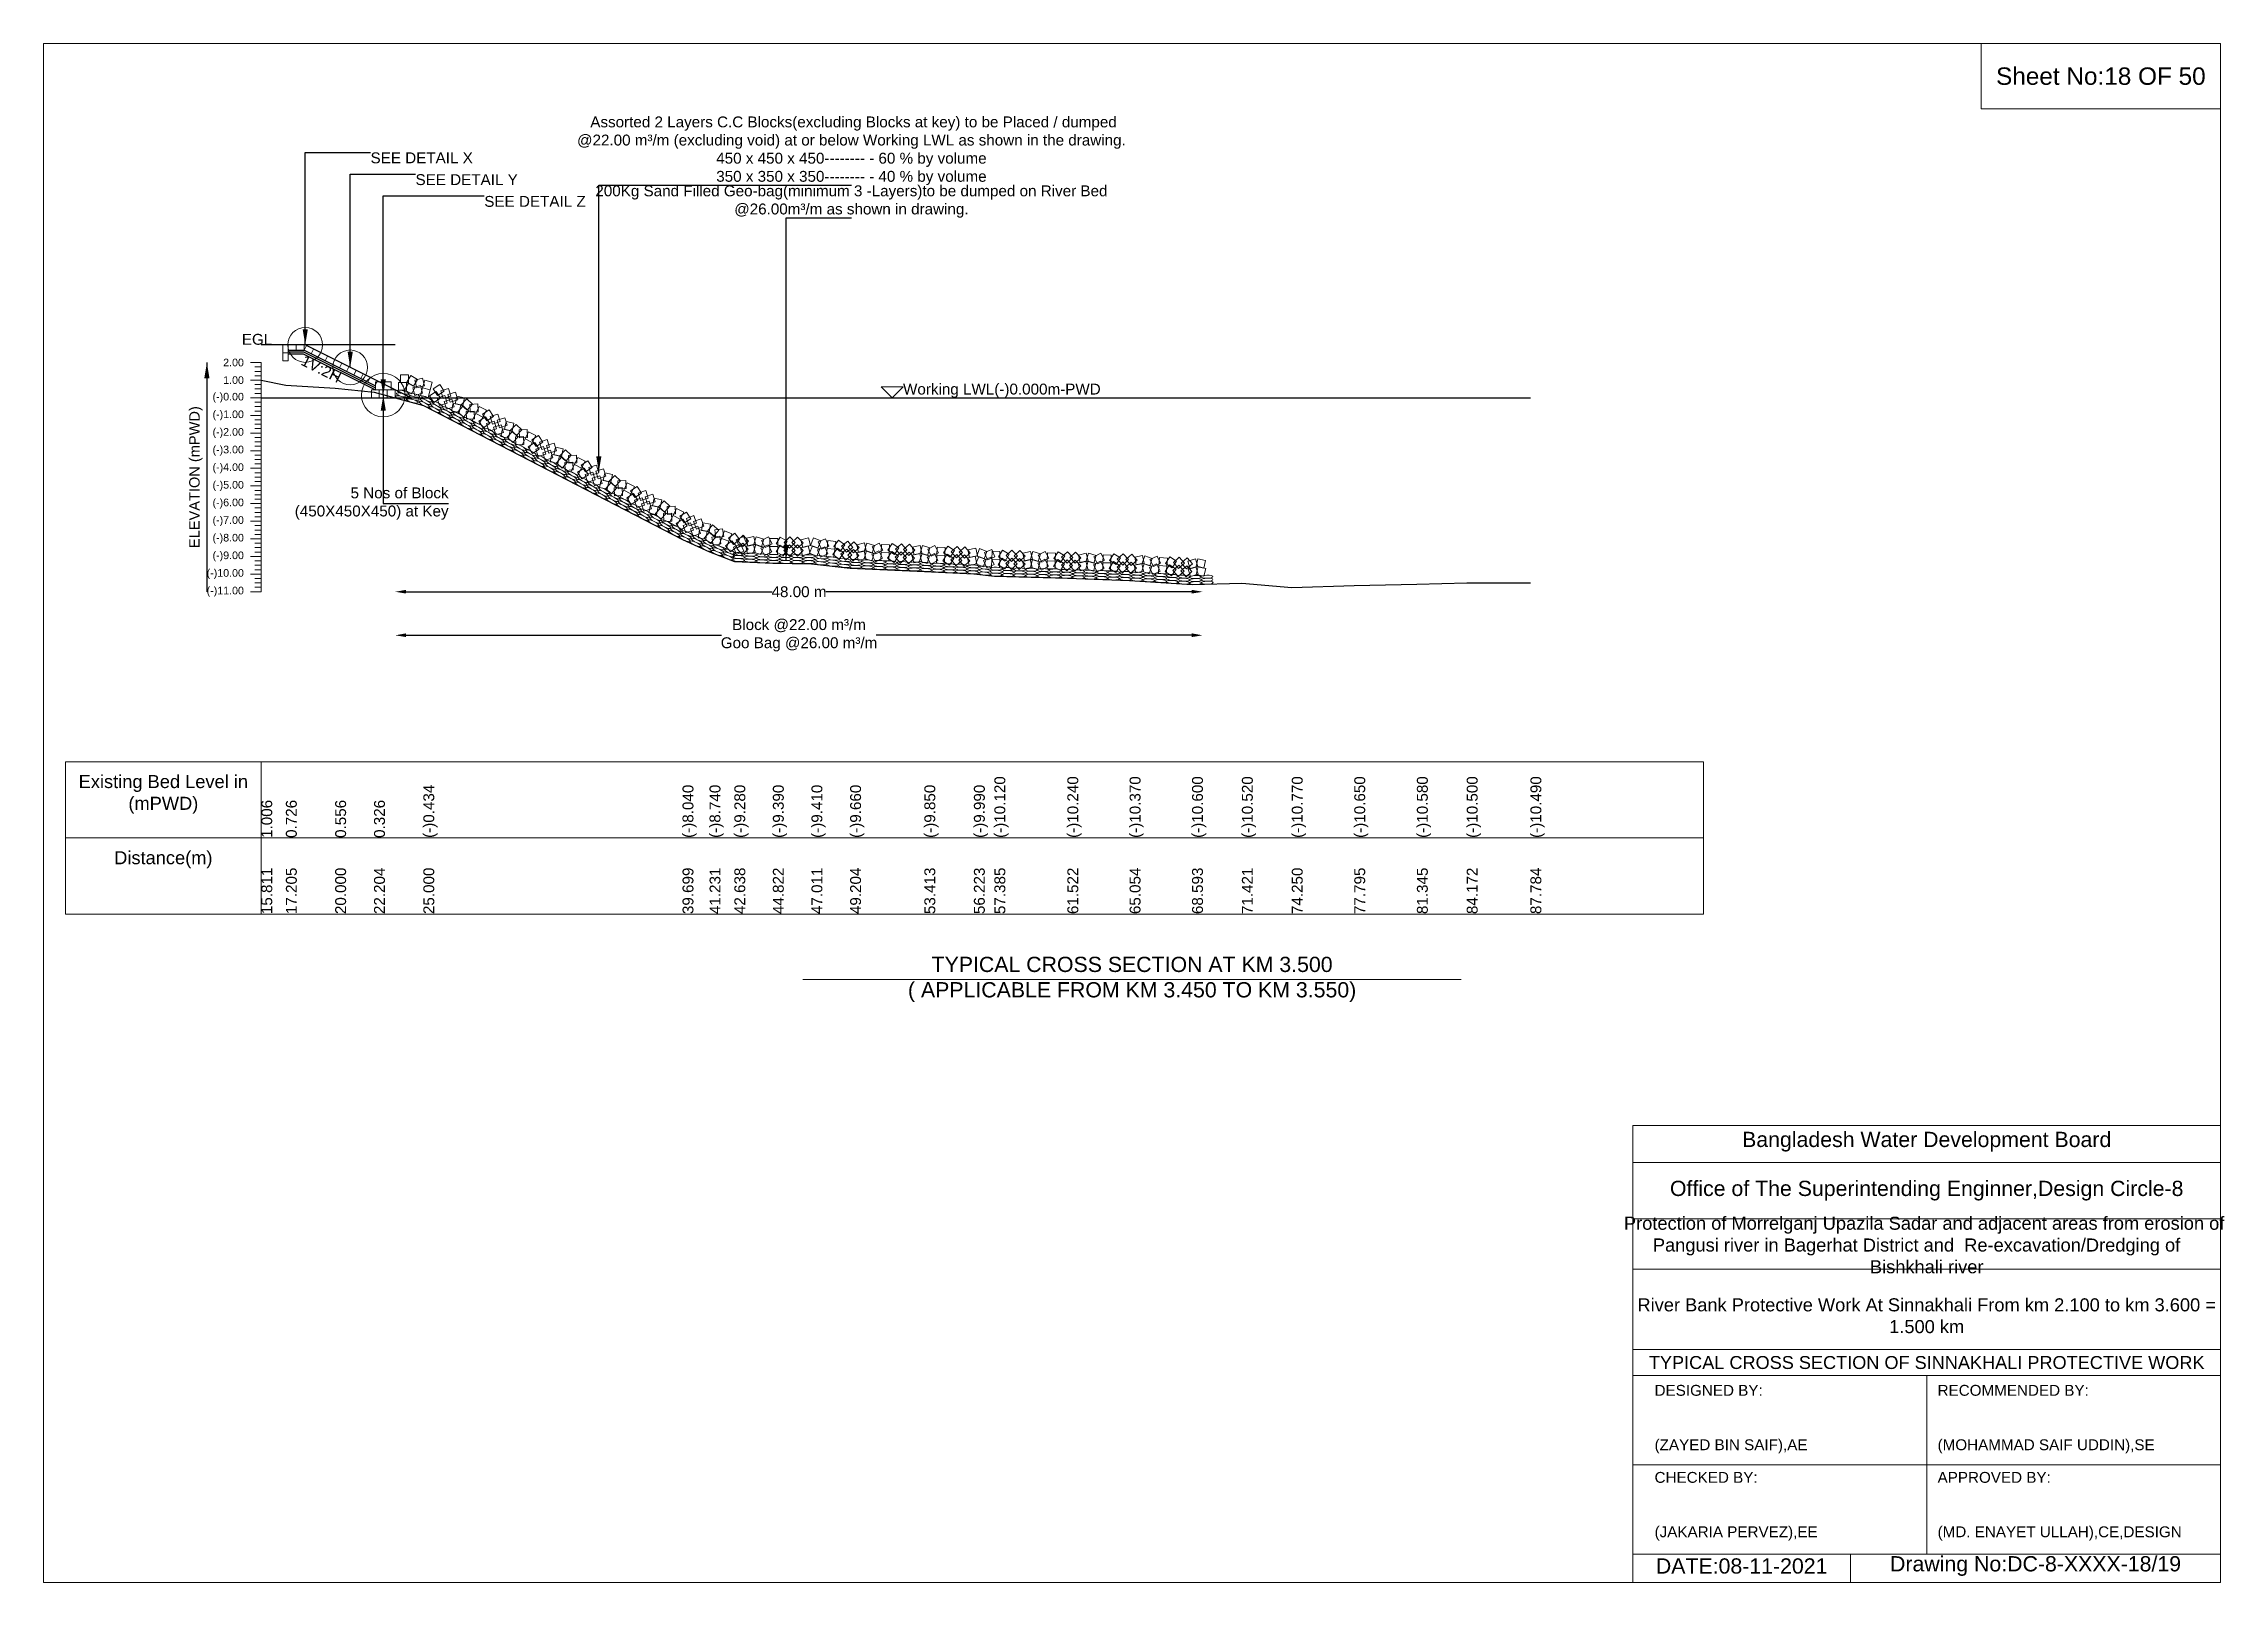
# Model space of a CAD drawing. Header units: inches. Extents: x 89000 to 380017, y -7071 to 0.
# Drawn here: x 355000 to 365017, y -7071 to 0 of the extents above; entities that cross this region are included whole.
import ezdxf

# ---------------------------------------------------------------- set-up
doc = ezdxf.new("R2010")
doc.units = ezdxf.units.IN
doc.header["$LTSCALE"] = 7
doc.header["$MEASUREMENT"] = 0
doc.header["$PDMODE"] = 3
for name, color, linetype, lineweight in [('Cross section Data Border', 7, 'Continuous', 9), ('Cross Section Labels', 7, 'Continuous', 9), ('Existing_Bed_Level for Xsection', 7, 'Continuous', 25), ('Long Section Labels', 7, 'Continuous', 9)]:
    doc.layers.add(name, color=color, linetype=linetype, lineweight=lineweight)
doc.styles.get("Standard").update_dxf_attribs({"font": 'arial.ttf'})
doc.dimstyles.new('Appron Lebeling Style', dxfattribs={"dimtxt": 50, "dimasz": 50, "dimexe": 0.18, "dimexo": 0.0625, "dimgap": 0.09, "dimtad": 0, "dimtih": 1, "dimtoh": 1, "dimdec": 4, "dimzin": 0, "dimdsep": 46, "dimtxsty": 'Standard', "dimcen": 0.09, "dimse1": 1, "dimse2": 1, "dimadec": 0, "dimazin": 0, "dimtfac": 1, "dimtdec": 4, "dimtofl": 0, "dimtmove": 0, "dimatfit": 3, "dimfxl": 1, "dimtolj": 1, "dimtzin": 0, "dimarcsym": 0})
doc.dimstyles.get("Standard").update_dxf_attribs({"dimtxt": 0.18, "dimasz": 0.18, "dimexe": 0.18, "dimexo": 0.0625, "dimgap": 0.09, "dimtad": 0, "dimtih": 1, "dimtoh": 1, "dimdec": 4, "dimzin": 0, "dimdsep": 46, "dimtxsty": 'Standard', "dimcen": 0.09, "dimadec": 0, "dimazin": 0, "dimtfac": 1, "dimtdec": 4, "dimtofl": 0, "dimtmove": 0, "dimatfit": 3, "dimfxl": 1, "dimtolj": 1, "dimtzin": 0, "dimarcsym": 0})

msp = doc.modelspace()

# ---------------------------------------------------------------- texts
at = {"layer": 'Cross section Data Border', "char_height": 60, "width": 800, "attachment_point": 5}
for s, insert in [('Existing Bed Level in (mPWD)', (355550, -3450)), ('Distance(m)', (355550, -3750))]:
    msp.add_mtext(s, dxfattribs=dict(at, insert=insert))
at = {"layer": 'Cross Section Labels'}
for s, insert, char_height, attachment_point in [('Sheet No:18 OF 50', (364450, -150), 80, 5), (' Assorted 2 Layers C.C Blocks(excluding Blocks at key) to be Placed / dumped^J@22.00 m³/m (excluding void) at or below Working LWL as shown in the drawing.^J450 x 450 x 450-------- - 60 % by volume^J350 x 350 x 350-------- - 40 % by volume', (358710.69133, -650), 50, 8), ('SEE DETAIL X', (356501.82948, -500), 50, 1), ('SEE DETAIL Y', (356708.37948, -600), 50, 1), ('SEE DETAIL Z', (357024.27948, -700), 50, 1), ('200Kg Sand Filled Geo-bag(minimum 3 -Layers)to be dumped on River Bed^J@26.00m³/m as shown in drawing.', (358710.69133, -800), 50, 8), ('EGL', (356050.29303, -1384.63), 50, 9), ('Working LWL(-)0.000m-PWD', (358947.72948, -1627.63), 50, 7), ('5 Nos of Block ^J(450X450X450) at Key', (356860.25448, -2113.63), 50, 6), ('TYPICAL CROSS SECTION AT KM 3.500^J( APPLICABLE FROM KM 3.450 TO KM 3.550)', (360000, -4300), 70, 5), ('Bangladesh Water Development Board', (363650, -5046), 70, 5), ('Office of The Superintending Enginner,Design Circle-8', (363650, -5271), 70, 5)]:
    msp.add_mtext(s, dxfattribs=dict(at, insert=insert, char_height=char_height, attachment_point=attachment_point))
at = {"layer": 'Cross Section Labels', "insert": (356286.99233, -1472.4918), "char_height": 50, "attachment_point": 2, "rotation": 333.434948823}
msp.add_mtext('1V:2H', dxfattribs=at)
at = {"layer": 'Cross Section Labels'}
for s, insert, char_height, width, attachment_point in [('Protection of Morrelganj Upazila Sadar and adjacent areas from erosion of  Pangusi river in Bagerhat District and  Re-excavation/Dredging of     Bishkhali river', (363650, -5521), 60, 2800, 5), ('River Bank Protective Work At Sinnakhali From km 2.100 to km 3.600 = 1.500 km', (363650, -5846), 60, 2700, 5), ('TYPICAL CROSS SECTION OF SINNAKHALI PROTECTIVE WORK', (363650, -6061), 59.5765532, 2800, 5), ('DESIGNED BY:^J^J^J(ZAYED BIN SAIF),AE', (362400, -6321), 50, 1400, 4), ('RECOMMENDED BY:^J^J^J(MOHAMMAD SAIF UDDIN),SE', (363700, -6321), 50, 1400, 4), ('CHECKED BY:^J^J^J(JAKARIA PERVEZ),EE', (362400, -6721), 50, 1400, 4), ('APPROVED BY:^J^J^J(MD. ENAYET ULLAH),CE,DESIGN', (363700, -6721), 50, 1400, 4), ('DATE:08-11-2021', (362800, -6996), 70, 1400, 5), ('Drawing No:DC-8-XXXX-18/19', (364150, -6996), 70, 2200, 5)]:
    msp.add_mtext(s, dxfattribs=dict(at, insert=insert, char_height=char_height, width=width, attachment_point=attachment_point))
at = {"layer": 'Long Section Labels', "char_height": 35, "attachment_point": 6}
for s, insert in [('2.00', (355920, -1465.63)), ('1.00', (355920, -1546.63)), ('(-)0.00', (355920, -1627.63)), ('(-)1.00', (355920, -1708.63)), ('(-)2.00', (355920, -1789.63)), ('(-)3.00', (355920, -1870.63)), ('(-)4.00', (355920, -1951.63)), ('(-)5.00', (355920, -2032.63)), ('(-)6.00', (355920, -2113.63)), ('(-)7.00', (355920, -2194.63)), ('(-)8.00', (355920, -2275.63)), ('(-)9.00', (355920, -2356.63)), ('(-)10.00', (355920, -2437.63)), ('(-)11.00', (355920, -2518.63))]:
    msp.add_mtext(s, dxfattribs=dict(at, insert=insert))
at = {"layer": 'Long Section Labels', "rotation": 90}
for s, insert, char_height, attachment_point in [('ELEVATION (mPWD)', (355700, -1992.13), 48, 5), ('(-)10.120', (359367.43557, -3650), 50, 1), ('(-)10.240', (359702.58819, -3650), 50, 1), ('(-)10.370', (359988.63728, -3650), 50, 1), ('(-)10.600', (360275.31075, -3650), 50, 1), ('(-)10.520', (360504.40166, -3650), 50, 1), ('(-)10.770', (360733.49346, -3650), 50, 1), ('(-)10.650', (361020.64026, -3650), 50, 1), ('(-)10.580', (361308.21805, -3650), 50, 1), ('(-)10.500', (361537.24535, -3650), 50, 1), ('(-)10.490', (361829.7674, -3650), 50, 1), ('1.006', (356000, -3650), 50, 1), ('0.726', (356112.85424, -3650), 50, 1), ('0.556', (356339.27755, -3650), 50, 1), ('0.326', (356517.76942, -3650), 50, 1), ('(-)0.434', (356744.27755, -3650), 50, 1), ('(-)8.040', (357934.88573, -3650), 50, 1), ('(-)8.740', (358058.9931, -3650), 50, 1), ('(-)9.280', (358172.95646, -3650), 50, 1), ('(-)9.390', (358349.84899, -3650), 50, 1), ('(-)9.410', (358527.13915, -3650), 50, 1), ('(-)9.660', (358704.77388, -3650), 50, 1), ('(-)9.850', (359045.76954, -3650), 50, 1), ('(-)9.990', (359273.32201, -3650), 50, 1), ('15.811', (356000, -4000), 50, 1), ('17.205', (356112.85424, -4000), 50, 1), ('20.000', (356339.27755, -4000), 50, 1), ('22.204', (356517.76942, -4000), 50, 1), ('25.000', (356744.27755, -4000), 50, 1), ('39.699', (357934.88573, -4000), 50, 1), ('41.231', (358058.9931, -4000), 50, 1), ('42.638', (358172.95646, -4000), 50, 1), ('44.822', (358349.84899, -4000), 50, 1), ('47.011', (358527.13915, -4000), 50, 1), ('49.204', (358704.77388, -4000), 50, 1), ('53.413', (359045.76954, -4000), 50, 1), ('56.223', (359273.32201, -4000), 50, 1), ('57.385', (359367.43557, -4000), 50, 1), ('61.522', (359702.58819, -4000), 50, 1), ('65.054', (359988.63728, -4000), 50, 1), ('68.593', (360275.31075, -4000), 50, 1), ('71.421', (360504.40166, -4000), 50, 1), ('74.250', (360733.49346, -4000), 50, 1), ('77.795', (361020.64026, -4000), 50, 1), ('81.345', (361308.21805, -4000), 50, 1), ('84.172', (361537.24535, -4000), 50, 1), ('87.784', (361829.7674, -4000), 50, 1)]:
    msp.add_mtext(s, dxfattribs=dict(at, insert=insert, char_height=char_height, attachment_point=attachment_point))

# ---------------------------------------------------------------- blocks, each defined once
blk = doc.blocks.new('*D61')
at = {"layer": 'Cross Section Labels', "color": 0, "lineweight": -2, "transparency": 16777216}
for p, q in [((356665, -2519), (358346, -2519)), ((360274, -2519), (358593, -2519))]:
    blk.add_line(p, q, dxfattribs=at)
at = {"layer": 'Cross Section Labels', "color": 0, "transparency": 16777216}
for points in [[(356665, -2510), (356665, -2527), (356615, -2519)], [(360274, -2510), (360274, -2527), (360324, -2519)]]:
    blk.add_solid(points, dxfattribs=at)
at = {"layer": 'Defpoints', "color": 0, "transparency": 16777216}
for p in [(356615, -1628), (360324, -2485), (360324, -2519)]:
    blk.add_point(p, dxfattribs=at)
at = {"layer": 'Cross Section Labels', "color": 0, "transparency": 16777216, "insert": (358470, -2519), "char_height": 50, "attachment_point": 5}
blk.add_mtext('\\A1;48.00 m', dxfattribs=at)
blk = doc.blocks.new('*D62')
at = {"layer": 'Cross Section Labels', "color": 0, "lineweight": -2, "transparency": 16777216}
for p, q in [((356665, -2719), (358114, -2719)), ((360274, -2719), (358825, -2719))]:
    blk.add_line(p, q, dxfattribs=at)
at = {"layer": 'Cross Section Labels', "color": 0, "transparency": 16777216}
for points in [[(356665, -2710), (356665, -2727), (356615, -2719)], [(360274, -2710), (360274, -2727), (360324, -2719)]]:
    blk.add_solid(points, dxfattribs=at)
at = {"layer": 'Defpoints', "color": 0, "transparency": 16777216}
for p in [(356615, -1628), (360324, -2485), (360324, -2719)]:
    blk.add_point(p, dxfattribs=at)
at = {"layer": 'Cross Section Labels', "color": 0, "transparency": 16777216, "insert": (358470, -2719), "char_height": 50, "attachment_point": 5}
blk.add_mtext('\\A1;Block @22.00 m³/m ^JGoo Bag @26.00 m³/m ', dxfattribs=at)

# ---------------------------------------------------------------- dimensions: what is measured, and where the dimension line sits
at = {"layer": 'Cross Section Labels'}
for base, text, picture, middle in [((360324.28028, -2518.63), '48.00 m', '*D61', (358469.60488, -2518.63)), ((360324.28028, -2718.63), 'Block @22.00 m³/m ^JGoo Bag @26.00 m³/m ', '*D62', (358469.60488, -2718.63))]:
    dim = msp.add_linear_dim(base=base, p1=(356614.92948, -1627.63), p2=(360324.28028, -2484.84486), text=text, dimstyle='Appron Lebeling Style', dxfattribs=at)
    dim.commit()
    dim.dimension.update_dxf_attribs({"geometry": picture, "text_midpoint": middle})

# ---------------------------------------------------------------- linework, layer by layer
at = {"layer": 'Cross section Data Border'}
msp.add_lwpolyline([(355100, -3300), (362624.34056, -3300), (362624.34056, -4000), (355100, -4000)], close=True, dxfattribs=at)
for points in [[(356000, -3300), (356000, -4000)], [(355100, -3650), (362624.34056, -3650)]]:
    msp.add_lwpolyline(points, dxfattribs=at)
at = {"layer": 'Cross Section Labels'}
for points in [[(355000, 0), (365000, 0), (365000, -7071), (355000, -7071)], [(363900, 0), (365000, 0), (365000, -300), (363900, -300)], [(358897.72948, -1627.63), (358947.72948, -1577.63), (358847.72948, -1577.63)]]:
    msp.add_lwpolyline(points, close=True, dxfattribs=at)
for points in [[(358488, -4300), (360000, -4300), (361512, -4300)], [(362300, -7071), (362300, -4971), (365000, -4971)], [(362300, -5141), (365000, -5141)], [(362300, -5401), (365000, -5401)], [(362300, -5631), (365000, -5631)], [(362300, -6001), (365000, -6001)], [(362300, -6121), (365000, -6121)], [(363650, -6121), (363650, -6941)], [(362300, -6531), (365000, -6531)], [(362300, -6941), (365000, -6941)], [(363300, -6941), (363300, -7071)]]:
    msp.add_lwpolyline(points, dxfattribs=at)
for centre, radius in [((356201.82948, -1384.63), 80), ((356408.37948, -1487.905), 80), ((356560.25448, -1615.48), 100)]:
    msp.add_circle(centre, radius, dxfattribs=at)
at = {"layer": 'Existing_Bed_Level for Xsection'}
for points in [[(356614.92948, -1384.63), (356000, -1384.63)], [(356687.82948, -1627.63), (356206.96032, -1387.19542), (356201.82948, -1384.63), (356196.09303, -1384.63), (356123.19303, -1384.63)], [(356123.19303, -1408.93), (356196.09303, -1408.93), (356523.80448, -1572.78573)], [(356123.19303, -1417.03), (356194.18088, -1417.03), (356523.80448, -1581.8418)], [(356123.19303, -1425.13), (356192.26873, -1425.13), (356523.80448, -1590.89788)], [(356000, -1546.144), (356112.85424, -1568.824), (356339.27755, -1582.594), (356517.76942, -1601.224), (356744.27755, -1662.784), (357934.88573, -2278.87), (358058.9931, -2335.57), (358172.95646, -2379.31), (358349.84899, -2388.22), (358527.13915, -2389.84), (358704.77388, -2410.09), (359045.76954, -2425.48), (359273.32201, -2436.82), (359367.43557, -2447.35), (359702.58819, -2457.07), (359988.63728, -2467.6), (360275.31075, -2486.23), (360504.40166, -2479.75), (360733.49346, -2500), (361020.64026, -2490.28), (361308.21805, -2484.61), (361537.24535, -2478.13), (361829.7674, -2477.32)], [(356000, -1627.63), (361829.7674, -1627.63)]]:
    msp.add_lwpolyline(points, dxfattribs=at)
at = {"layer": 'Long Section Labels'}
for points in [[(356123.19303, -1384.63), (356098.89303, -1384.63), (356098.89303, -1421.08), (356123.19303, -1421.08)], [(356159.64303, -1384.63), (356123.19303, -1384.63), (356123.19303, -1408.93), (356159.64303, -1408.93)], [(356196.09303, -1384.63), (356159.64303, -1384.63), (356159.64303, -1408.93), (356196.09303, -1408.93)], [(356239.56219, -1403.49635), (356206.96032, -1387.19542), (356196.09303, -1408.93), (356228.6949, -1425.23094)], [(356123.19303, -1421.08), (356098.89303, -1421.08), (356098.89303, -1457.53), (356123.19303, -1457.53)], [(356272.16406, -1419.79729), (356239.56219, -1403.49635), (356228.6949, -1425.23094), (356261.29677, -1441.53187)], [(356304.76593, -1436.09823), (356272.16406, -1419.79729), (356261.29677, -1441.53187), (356293.89864, -1457.83281)], [(356337.36781, -1452.39916), (356304.76593, -1436.09823), (356293.89864, -1457.83281), (356326.50052, -1474.13374)], [(356369.96968, -1468.7001), (356337.36781, -1452.39916), (356326.50052, -1474.13374), (356359.10239, -1490.43468)], [(356402.57155, -1485.00103), (356369.96968, -1468.7001), (356359.10239, -1490.43468), (356391.70426, -1506.73561)], [(356435.17342, -1501.30197), (356402.57155, -1485.00103), (356391.70426, -1506.73561), (356424.30613, -1523.03655)], [(356467.77529, -1517.6029), (356435.17342, -1501.30197), (356424.30613, -1523.03655), (356456.908, -1539.33748)], [(356500.37716, -1533.90384), (356467.77529, -1517.6029), (356456.908, -1539.33748), (356489.50987, -1555.63842)], [(356532.97903, -1550.20477), (356500.37716, -1533.90384), (356489.50987, -1555.63842), (356522.11174, -1571.93936)], [(356542.02948, -1591.18), (356505.57948, -1591.18), (356505.57948, -1627.63), (356542.02948, -1627.63)], [(356560.25448, -1554.73), (356523.80448, -1554.73), (356523.80448, -1591.18), (356560.25448, -1591.18)], [(356578.47948, -1591.18), (356542.02948, -1591.18), (356542.02948, -1627.63), (356578.47948, -1627.63)], [(356596.70448, -1554.73), (356560.25448, -1554.73), (356560.25448, -1591.18), (356596.70448, -1591.18)], [(356614.92948, -1591.18), (356578.47948, -1591.18), (356578.47948, -1627.63), (356614.92948, -1627.63)], [(356666.41677, -1556.79524), (356629.96697, -1556.67246), (356629.84419, -1593.12225), (356666.29398, -1593.24504)], [(356675.97632, -1521.62114), (356639.52653, -1521.49836), (356639.40375, -1557.94815), (356675.85354, -1558.07094)], [(356708.22536, -1577.94139), (356676.72767, -1559.59752), (356658.38379, -1591.09522), (356689.88149, -1609.43909)], [(356717.78492, -1542.76729), (356686.28722, -1524.42342), (356667.94335, -1555.92112), (356699.44105, -1574.26499)], [(356731.45862, -1571.8108), (356696.21161, -1581.09792), (356705.49874, -1616.34493), (356740.74575, -1607.05781)], [(356741.01818, -1536.63669), (356705.77117, -1545.92382), (356715.0583, -1581.17083), (356750.30531, -1571.88371)], [(356776.01961, -1590.83015), (356740.84551, -1581.27059), (356731.28595, -1616.44469), (356766.46005, -1626.00425)], [(356785.57917, -1555.65605), (356750.40507, -1546.09649), (356740.84551, -1581.27059), (356776.01961, -1590.83015)], [(356823.44906, -1629.19058), (356803.77081, -1598.50885), (356773.08907, -1618.18711), (356792.76733, -1648.86884)], [(356840.20048, -1596.81787), (356820.52222, -1566.13614), (356789.84049, -1585.81439), (356809.51875, -1616.49613)], [(356859.24735, -1585.1813), (356824.50695, -1596.2134), (356835.53904, -1630.9538), (356870.27945, -1619.9217)], [(356902.66159, -1636.65489), (356891.60184, -1601.92329), (356856.87023, -1612.98304), (356867.92999, -1647.71465)], [(356842.49594, -1617.55402), (356807.75553, -1628.58611), (356818.78763, -1663.32651), (356853.52803, -1652.29442)], [(356885.91017, -1669.02761), (356874.85042, -1634.296), (356840.11881, -1645.35575), (356851.17857, -1680.08736)], [(356917.08801, -1660.03711), (356881.48122, -1652.2423), (356873.68641, -1687.84909), (356909.2932, -1695.6439)], [(356933.83942, -1627.66439), (356898.23263, -1619.86959), (356890.43782, -1655.47637), (356926.04461, -1663.27118)], [(356953.50683, -1689.5123), (356926.57771, -1664.9476), (356902.013, -1691.87673), (356928.94213, -1716.44143)], [(356970.25825, -1657.13959), (356943.32913, -1632.57489), (356918.76442, -1659.50401), (356945.69355, -1684.06872)], [(356977.51008, -1688.41108), (356941.09778, -1690.06848), (356942.75518, -1726.48078), (356979.16748, -1724.82338)], [(356994.2615, -1656.03837), (356957.8492, -1657.69577), (356959.5066, -1694.10807), (356995.9189, -1692.45067)], [(357017.06741, -1716.3867), (356984.6947, -1699.63528), (356967.94328, -1732.008), (357000.31599, -1748.75941)], [(357033.81883, -1684.01399), (357001.44611, -1667.26257), (356984.6947, -1699.63528), (357017.06741, -1716.3867)], [(357066.80947, -1714.07779), (357047.13121, -1683.39606), (357016.44948, -1703.07432), (357036.12774, -1733.75605)], [(357085.85634, -1702.44123), (357051.11594, -1713.47332), (357062.14803, -1748.21372), (357096.88843, -1737.18163)], [(357050.05805, -1746.4505), (357030.37979, -1715.76877), (356999.69806, -1735.44703), (357019.37632, -1766.12876)], [(357069.10492, -1734.81394), (357034.36452, -1745.84603), (357045.39661, -1780.58643), (357080.13701, -1769.55434)], [(357112.51916, -1786.28753), (357101.45941, -1751.55592), (357066.7278, -1762.61568), (357077.78755, -1797.34728)], [(357129.27058, -1753.91482), (357118.21082, -1719.18321), (357083.47922, -1730.24296), (357094.53897, -1764.97457)], [(357143.69699, -1777.29703), (357108.0902, -1769.50222), (357100.29539, -1805.10901), (357135.90218, -1812.90382)], [(357160.44841, -1744.92432), (357124.84162, -1737.12951), (357117.04681, -1772.7363), (357152.6536, -1780.53111)], [(357180.11582, -1806.77223), (357153.18669, -1782.20752), (357128.62199, -1809.13665), (357155.55112, -1833.70135)], [(357196.86724, -1774.39951), (357169.93811, -1749.83481), (357145.37341, -1776.76394), (357172.30253, -1801.32864)], [(357220.87048, -1773.29829), (357184.45819, -1774.95569), (357186.11559, -1811.36799), (357222.52789, -1809.71059)], [(357260.42781, -1801.27391), (357228.0551, -1784.5225), (357211.30368, -1816.89521), (357243.6764, -1833.64663)], [(357293.41845, -1831.33772), (357273.7402, -1800.65598), (357243.05847, -1820.33424), (357262.73672, -1851.01597)], [(357204.11907, -1805.67101), (357167.70677, -1807.32841), (357169.36417, -1843.74071), (357205.77647, -1842.0833)], [(357243.6764, -1833.64663), (357211.30368, -1816.89521), (357194.55227, -1849.26792), (357226.92498, -1866.01934)], [(357276.66704, -1863.71043), (357256.98878, -1833.0287), (357226.30705, -1852.70695), (357245.98531, -1883.38869)], [(357295.71391, -1852.07386), (357260.97351, -1863.10595), (357272.0056, -1897.84635), (357306.746, -1886.81426)], [(357312.46533, -1819.70115), (357277.72493, -1830.73324), (357288.75702, -1865.47364), (357323.49742, -1854.44155)], [(357339.12815, -1903.54745), (357328.06839, -1868.81585), (357293.33679, -1879.8756), (357304.39654, -1914.6072)], [(357355.87956, -1871.17474), (357344.81981, -1836.44313), (357310.08821, -1847.50289), (357321.14796, -1882.23449)], [(357370.30598, -1894.55695), (357334.69919, -1886.76214), (357326.90438, -1922.36893), (357362.51117, -1930.16374)], [(357387.0574, -1862.18424), (357351.45061, -1854.38943), (357343.6558, -1889.99622), (357379.26259, -1897.79103)], [(357406.72481, -1924.03215), (357379.79568, -1899.46745), (357355.23098, -1926.39657), (357382.1601, -1950.96128)], [(357423.47622, -1891.65944), (357396.5471, -1867.09473), (357371.98239, -1894.02386), (357398.91152, -1918.58856)], [(357447.47947, -1890.55822), (357411.06717, -1892.21562), (357412.72457, -1928.62792), (357449.13687, -1926.97052)], [(357487.0368, -1918.53384), (357454.66409, -1901.78242), (357437.91267, -1934.15513), (357470.28538, -1950.90655)], [(357430.72805, -1922.93093), (357394.31575, -1924.58833), (357395.97316, -1961.00063), (357432.38545, -1959.34323)], [(357470.28538, -1950.90655), (357437.91267, -1934.15513), (357421.16125, -1966.52784), (357453.53396, -1983.27926)], [(357503.27602, -1980.97035), (357483.59777, -1950.28862), (357452.91603, -1969.96688), (357472.59429, -2000.64861)], [(357520.02744, -1948.59764), (357500.34918, -1917.91591), (357469.66745, -1937.59416), (357489.34571, -1968.2759)], [(357522.3229, -1969.33378), (357487.5825, -1980.36588), (357498.61459, -2015.10628), (357533.35499, -2004.07419)], [(357539.07431, -1936.96107), (357504.33391, -1947.99316), (357515.36601, -1982.73357), (357550.10641, -1971.70147)], [(357565.73713, -2020.80737), (357554.67738, -1986.07577), (357519.94578, -1997.13552), (357531.00553, -2031.86713)], [(357582.48855, -1988.43466), (357571.4288, -1953.70306), (357536.69719, -1964.76281), (357547.75695, -1999.49442)], [(357613.66638, -1979.44416), (357578.05959, -1971.64935), (357570.26478, -2007.25614), (357605.87157, -2015.05095)], [(357650.08521, -2008.91936), (357623.15609, -1984.35466), (357598.59138, -2011.28378), (357625.52051, -2035.84849)], [(357596.91497, -2011.81688), (357561.30818, -2004.02207), (357553.51337, -2039.62886), (357589.12016, -2047.42367)], [(357633.33379, -2041.29207), (357606.40467, -2016.72737), (357581.83996, -2043.65649), (357608.76909, -2068.2212)], [(357657.33704, -2040.19085), (357620.92474, -2041.84825), (357622.58214, -2078.26055), (357658.99444, -2076.60315)], [(357674.08846, -2007.81814), (357637.67616, -2009.47554), (357639.33356, -2045.88784), (357675.74586, -2044.23044)], [(357696.89437, -2068.16647), (357664.52166, -2051.41505), (357647.77024, -2083.78777), (357680.14295, -2100.53918)], [(357713.64579, -2035.79376), (357681.27307, -2019.04234), (357664.52166, -2051.41505), (357696.89437, -2068.16647)], [(357729.88501, -2098.23027), (357710.20675, -2067.54854), (357679.52502, -2087.2268), (357699.20328, -2117.90853)], [(357746.63643, -2065.85756), (357726.95817, -2035.17583), (357696.27644, -2054.85409), (357715.9547, -2085.53582)], [(357748.93188, -2086.59371), (357714.19148, -2097.6258), (357725.22357, -2132.3662), (357759.96398, -2121.33411)], [(357765.6833, -2054.221), (357730.9429, -2065.25309), (357741.97499, -2099.99349), (357776.71539, -2088.9614)], [(357792.34612, -2138.0673), (357781.28637, -2103.33569), (357746.55476, -2114.39545), (357757.61452, -2149.12705)], [(357809.09754, -2105.69459), (357798.03778, -2070.96298), (357763.30618, -2082.02273), (357774.36593, -2116.75434)], [(357840.27537, -2096.70409), (357804.66858, -2088.90928), (357796.87377, -2124.51607), (357832.48056, -2132.31088)], [(357876.6942, -2126.17928), (357849.76507, -2101.61458), (357825.20037, -2128.54371), (357852.12949, -2153.10841)], [(357823.52395, -2129.0768), (357787.91716, -2121.28199), (357780.12235, -2156.88878), (357815.72914, -2164.68359)], [(357859.94278, -2158.552), (357833.01366, -2133.98729), (357808.44895, -2160.91642), (357835.37808, -2185.48112)], [(357883.94603, -2157.45078), (357847.53373, -2159.10818), (357849.19113, -2195.52047), (357885.60343, -2193.86307)], [(357900.69745, -2125.07806), (357864.28515, -2126.73546), (357865.94255, -2163.14776), (357902.35485, -2161.49036)], [(357923.50336, -2185.4264), (357891.13064, -2168.67498), (357874.37923, -2201.04769), (357906.75194, -2217.79911)], [(357940.25477, -2153.05368), (357907.88206, -2136.30227), (357891.13064, -2168.67498), (357923.50336, -2185.4264)], [(357956.494, -2215.4902), (357936.81574, -2184.80847), (357906.13401, -2204.48672), (357925.81227, -2235.16845)], [(357973.24542, -2183.11748), (357953.56716, -2152.43575), (357922.88543, -2172.11401), (357942.56368, -2202.79574)], [(357971.82023, -2201.95356), (357937.66147, -2214.6729), (357950.38081, -2248.83166), (357984.53957, -2236.11232)], [(357986.96698, -2168.7997), (357952.80822, -2181.51905), (357965.52757, -2215.6778), (357999.68633, -2202.95846)], [(358032.84871, -2218.08654), (358020.10217, -2183.93792), (357985.95355, -2196.68447), (357998.70009, -2230.83309)], [(358063.54911, -2207.58072), (358027.60346, -2201.53814), (358021.56088, -2237.48379), (358057.50653, -2243.52637)], [(358017.70196, -2251.2404), (358004.95542, -2217.09178), (357970.8068, -2229.83833), (357983.55334, -2263.98694)], [(358048.40235, -2240.73458), (358012.4567, -2234.692), (358006.41412, -2270.63765), (358042.35977, -2276.68023)], [(358086.22028, -2268.39181), (358058.12104, -2245.17469), (358034.90391, -2273.27393), (358063.00315, -2296.49106)], [(358101.36704, -2235.23796), (358073.26779, -2212.02083), (358050.05066, -2240.12007), (358078.14991, -2263.3372)], [(358105.73373, -2263.07776), (358069.72936, -2268.76001), (358075.41161, -2304.76437), (358111.41598, -2299.08212)], [(358118.79457, -2229.04811), (358082.7902, -2234.73036), (358088.47245, -2270.73473), (358124.47682, -2265.05248)], [(358148.14757, -2286.4975), (358114.11792, -2273.43666), (358101.05708, -2307.46631), (358135.08673, -2320.52715)], [(358161.2084, -2252.46785), (358127.17875, -2239.40701), (358114.11792, -2273.43666), (358148.14757, -2286.4975)], [(358184.26656, -2312.72025), (358161.30948, -2284.40815), (358132.99738, -2307.36523), (358155.95446, -2335.67733)], [(358197.3274, -2278.6906), (358174.37032, -2250.3785), (358146.05822, -2273.33558), (358169.0153, -2301.64768)], [(358201.90661, -2299.04466), (358168.6027, -2313.85859), (358183.41663, -2347.1625), (358216.72054, -2332.34857)], [(358214.96745, -2265.01501), (358181.66354, -2279.82894), (358196.47747, -2313.13285), (358229.78137, -2298.31892)], [(358236.35609, -2322.88266), (358211.90051, -2295.8544), (358184.87225, -2320.30999), (358209.32784, -2347.33825)], [(358238.18974, -2286.47881), (358213.73415, -2259.45056), (358186.7059, -2283.90614), (358211.16148, -2310.9344)], [(358261.00726, -2301.78274), (358225.37079, -2309.44074), (358233.02878, -2345.0772), (358268.66525, -2337.41921)], [(358262.8409, -2265.3789), (358227.20444, -2273.03689), (358234.86243, -2308.67335), (358270.4989, -2301.01536)], [(358306.36523, -2313.52039), (358271.67864, -2302.32026), (358260.47851, -2337.00685), (358295.1651, -2348.20698)], [(358308.19888, -2277.11654), (358273.51229, -2265.91641), (358262.31215, -2300.603), (358296.99874, -2311.80313)], [(358327.75518, -2302.5733), (358295.30175, -2319.16781), (358311.89626, -2351.62123), (358344.34969, -2335.02672)], [(358329.58882, -2266.16945), (358297.1354, -2282.76396), (358313.72991, -2315.21738), (358346.18333, -2298.62287)], [(358372.50656, -2274.21227), (358336.05808, -2273.87922), (358335.72503, -2310.3277), (358372.17351, -2310.66075)], [(358415.51614, -2286.14503), (358384.10628, -2267.65117), (358365.61241, -2299.06103), (358397.02227, -2317.5549)], [(358426.92547, -2303.61169), (358400.90683, -2329.1388), (358426.43394, -2355.15743), (358452.45257, -2329.63032)], [(358427.25852, -2267.16321), (358401.23988, -2292.69032), (358426.76699, -2318.70895), (358452.78562, -2293.18185)], [(358488.90124, -2329.94285), (358463.35342, -2303.94455), (358437.35512, -2329.49237), (358462.90294, -2355.49067)], [(358489.23429, -2293.49437), (358463.68647, -2267.49607), (358437.68817, -2293.04389), (358463.23599, -2319.04219)], [(358512.99569, -2271.39726), (358477.70479, -2280.5162), (358486.82373, -2315.8071), (358522.11463, -2306.68816)], [(358569.93854, -2285.14639), (358536.02833, -2271.77853), (358522.66046, -2305.68874), (358556.57068, -2319.0566)], [(358591.97699, -2275.57167), (358558.54056, -2290.084), (358573.05289, -2323.52043), (358606.48932, -2309.0081)], [(358638.90235, -2287.63106), (358602.68691, -2283.50258), (358598.55842, -2319.71802), (358634.77386, -2323.8465)], [(358680.43471, -2303.97969), (358651.12248, -2282.31414), (358629.45694, -2311.62637), (358658.76916, -2333.29191)], [(358694.09074, -2286.3245), (358665.55424, -2309.00204), (358688.23179, -2337.53853), (358716.76828, -2314.86099)], [(358746.64493, -2315.88677), (358722.04845, -2288.98666), (358695.14834, -2313.58314), (358719.74482, -2340.48325)], [(358771.18551, -2294.65833), (358735.58954, -2302.50242), (358743.43363, -2338.09839), (358779.0296, -2330.2543)], [(358816.60419, -2306.15882), (358781.85955, -2295.14008), (358770.84081, -2329.88472), (358805.58545, -2340.90346)], [(358837.93664, -2295.10011), (358805.57037, -2311.86397), (358822.33423, -2344.23024), (358854.7005, -2327.46639)], [(358885.57654, -2303.92382), (358849.16361, -2302.28041), (358847.5202, -2338.69335), (358883.93313, -2340.33676)], [(358928.12924, -2317.39536), (358897.40467, -2297.78406), (358877.79336, -2328.50862), (358908.51793, -2348.11993)], [(358940.54655, -2298.84803), (358913.62687, -2323.42308), (358938.20192, -2350.34277), (358965.1216, -2325.76772)], [(359001.53546, -2327.39062), (358976.93898, -2300.49052), (358950.03888, -2325.087), (358974.63536, -2351.9871)], [(358372.17351, -2310.66075), (358335.72503, -2310.3277), (358335.39198, -2346.77617), (358371.84046, -2347.10922)], [(358415.18309, -2322.59351), (358383.77323, -2304.09965), (358365.27936, -2335.50951), (358396.68922, -2354.00337)], [(358512.66264, -2307.84574), (358477.37174, -2316.96468), (358486.49068, -2352.25558), (358521.78158, -2343.13664)], [(358565.81005, -2321.36183), (358531.89984, -2307.99397), (358518.53198, -2341.90418), (358552.44219, -2355.27204)], [(358587.84851, -2311.78711), (358554.41208, -2326.29944), (358568.9244, -2359.73587), (358602.36083, -2345.22354)], [(358634.77386, -2323.8465), (358598.55842, -2319.71802), (358594.42993, -2355.93346), (358630.64537, -2360.06194)], [(358676.30622, -2340.19513), (358646.994, -2318.52958), (358625.32845, -2347.84181), (358654.64068, -2369.50735)], [(358689.96225, -2322.53994), (358661.42576, -2345.21748), (358684.1033, -2373.75397), (358712.63979, -2351.07643)], [(358745.00152, -2352.2997), (358720.40504, -2325.39959), (358693.50493, -2349.99607), (358718.10141, -2376.89618)], [(358769.5421, -2331.07127), (358733.94613, -2338.91536), (358741.79022, -2374.51132), (358777.38619, -2366.66723)], [(358814.96078, -2342.57175), (358780.21615, -2331.55301), (358769.1974, -2366.29765), (358803.94204, -2377.31639)], [(358836.29324, -2331.51305), (358803.92696, -2348.2769), (358820.69082, -2380.64317), (358853.05709, -2363.87932)], [(358883.93313, -2340.33676), (358847.5202, -2338.69335), (358845.87679, -2375.10628), (358882.28972, -2376.74969)], [(358926.48583, -2353.80829), (358895.76126, -2334.19699), (358876.14996, -2364.92156), (358906.87453, -2384.53286)], [(358938.90314, -2335.26097), (358911.98346, -2359.83602), (358936.55851, -2386.7557), (358963.47819, -2362.18065)], [(358999.89205, -2363.80356), (358975.29557, -2336.90345), (358948.39547, -2361.49993), (358972.99195, -2388.40004)], [(359024.43263, -2342.57512), (358988.83667, -2350.41921), (358996.68076, -2386.01518), (359032.27672, -2378.17109)], [(359026.07604, -2306.16219), (358990.48007, -2314.00628), (358998.32416, -2349.60225), (359033.92013, -2341.75815)], [(359069.85132, -2354.07561), (359035.10668, -2343.05687), (359024.08794, -2377.80151), (359058.83257, -2388.82025)], [(359071.49472, -2317.66268), (359036.75009, -2306.64394), (359025.73135, -2341.38857), (359060.47598, -2352.40731)], [(359091.57015, -2343.23087), (359059.12558, -2359.8427), (359075.73741, -2392.28726), (359108.18197, -2375.67544)], [(359093.38437, -2306.82605), (359060.9398, -2323.43787), (359077.55163, -2355.88244), (359109.99619, -2339.27061)], [(359139.16812, -2352.27799), (359102.7633, -2350.46377), (359100.94908, -2386.86859), (359137.3539, -2388.68281)], [(359140.98234, -2315.87317), (359104.57752, -2314.05894), (359102.7633, -2350.46377), (359139.16812, -2352.27799)], [(359181.65715, -2365.94902), (359151.02493, -2346.19378), (359131.26969, -2376.826), (359161.90192, -2396.58124)], [(359183.47137, -2329.54419), (359152.83915, -2309.78896), (359133.08391, -2340.42118), (359163.71614, -2360.17642)], [(359194.16134, -2347.46015), (359167.12666, -2371.90863), (359191.57515, -2398.94332), (359218.60983, -2374.49483)], [(359195.97556, -2311.05533), (359168.94088, -2335.50381), (359193.38937, -2362.53849), (359220.42405, -2338.09001)], [(359255.01567, -2376.28855), (359230.54566, -2349.27335), (359203.53046, -2373.74336), (359228.00047, -2400.75856)], [(359256.82989, -2339.88373), (359232.35989, -2312.86853), (359205.34468, -2337.33853), (359229.81469, -2364.35374)], [(359279.65557, -2355.17549), (359244.0232, -2362.85249), (359251.7002, -2398.48487), (359287.33258, -2390.80786)], [(359281.46979, -2318.77066), (359245.83742, -2326.44767), (359253.51443, -2362.08004), (359289.1468, -2354.40304)], [(359329.22873, -2370.20577), (359295.29071, -2356.90865), (359281.99359, -2390.84667), (359315.93161, -2404.14379)], [(359333.28169, -2333.9818), (359299.34367, -2320.68468), (359286.04655, -2354.6227), (359319.98457, -2367.91982)], [(359351.24717, -2360.58512), (359317.84107, -2375.16714), (359332.42309, -2408.57324), (359365.82919, -2393.99122)], [(359355.30013, -2324.36115), (359321.89403, -2338.94317), (359336.47605, -2372.34927), (359369.88214, -2357.76725)], [(359391.93412, -2370.2678), (359355.49944, -2369.21114), (359354.44277, -2405.64582), (359390.87745, -2406.70249)], [(359392.99079, -2333.83312), (359356.55611, -2332.77646), (359355.49944, -2369.21114), (359391.93412, -2370.2678)], [(359434.69829, -2383.05217), (359403.66182, -2363.93831), (359384.54796, -2394.97479), (359415.58443, -2414.08865)], [(359435.75496, -2346.61749), (359404.71849, -2327.50363), (359385.60463, -2358.54011), (359416.6411, -2377.65397)], [(359446.81524, -2364.30724), (359420.2949, -2389.31271), (359445.30037, -2415.83306), (359471.82072, -2390.82758)], [(359447.87191, -2327.87256), (359421.35156, -2352.87803), (359446.35704, -2379.39838), (359472.87738, -2354.3929)], [(359508.25599, -2391.86373), (359483.22941, -2365.36331), (359456.72898, -2390.3899), (359481.75557, -2416.89032)], [(359509.31266, -2355.42905), (359484.28607, -2328.92863), (359457.78565, -2353.95522), (359482.81224, -2380.45564)], [(359532.45145, -2370.24276), (359496.98645, -2378.65921), (359505.40289, -2414.1242), (359540.86789, -2405.70776)], [(359533.50811, -2333.80808), (359498.04312, -2342.22452), (359506.45956, -2377.68952), (359541.92455, -2369.27308)], [(359578.04949, -2381.01017), (359543.13187, -2370.55252), (359532.67421, -2405.47013), (359567.59183, -2415.92779)], [(359579.10615, -2344.57549), (359544.18854, -2334.11783), (359533.73088, -2369.03545), (359568.6485, -2379.49311)], [(359599.20104, -2369.60928), (359567.10899, -2386.89231), (359584.39202, -2418.98436), (359616.48407, -2401.70133)], [(359600.25771, -2333.1746), (359568.16566, -2350.45763), (359585.44869, -2382.54968), (359617.54073, -2365.26665)], [(359646.97688, -2377.66448), (359610.5422, -2376.60781), (359609.48554, -2413.04249), (359645.92022, -2414.09916)], [(359648.03355, -2341.2298), (359611.59887, -2340.17313), (359610.5422, -2376.60781), (359646.97688, -2377.66448)], [(359689.74106, -2390.44885), (359658.70458, -2371.33499), (359639.59072, -2402.37146), (359670.6272, -2421.48532)], [(359690.79773, -2354.01417), (359659.76125, -2334.90031), (359640.64739, -2365.93678), (359671.68387, -2385.05064)], [(359701.85801, -2371.70391), (359675.33766, -2396.70939), (359700.34314, -2423.22973), (359726.86348, -2398.22426)], [(359702.91467, -2335.26923), (359676.39433, -2360.27471), (359701.3998, -2386.79505), (359727.92015, -2361.78958)], [(359763.74792, -2399.73581), (359738.92884, -2373.04094), (359712.23397, -2397.86002), (359737.05305, -2424.55489)], [(359765.0888, -2363.31048), (359740.26972, -2336.61562), (359713.57486, -2361.4347), (359738.39393, -2388.12956)], [(359788.11131, -2378.30426), (359752.58173, -2386.44376), (359760.72123, -2421.97334), (359796.25081, -2413.83384)], [(359789.45219, -2341.87893), (359753.92262, -2350.01843), (359762.06212, -2385.54801), (359797.5917, -2377.40851)], [(359833.62396, -2389.42708), (359798.78899, -2378.69733), (359788.05924, -2413.53229), (359822.89421, -2424.26204)], [(359834.96484, -2353.00175), (359800.12988, -2342.272), (359789.40012, -2377.10696), (359824.23509, -2387.83672)], [(359854.86382, -2378.19155), (359822.63791, -2395.22368), (359839.67004, -2427.44959), (359871.89595, -2410.41746)], [(359856.2047, -2341.76622), (359823.97879, -2358.79835), (359841.01092, -2391.02426), (359873.23683, -2373.99213)], [(359902.57536, -2386.61923), (359866.15003, -2385.27835), (359864.80915, -2421.70368), (359901.23448, -2423.04456)], [(359903.91625, -2350.1939), (359867.49092, -2348.85302), (359866.15003, -2385.27835), (359902.57536, -2386.61923)], [(359945.2385, -2399.73684), (359914.35208, -2380.38142), (359894.99667, -2411.26784), (359925.88308, -2430.62325)], [(359946.57938, -2363.31151), (359915.69297, -2343.9561), (359896.33756, -2374.84251), (359927.22397, -2394.19792)], [(359957.50132, -2381.087), (359930.7867, -2405.88482), (359955.58451, -2432.59944), (359982.29913, -2407.80163)], [(359958.8422, -2344.66168), (359932.12758, -2369.45949), (359956.92539, -2396.17411), (359983.64001, -2371.3763)], [(360020.35637, -2409.99045), (359996.29712, -2382.6088), (359968.91546, -2406.66804), (359992.97471, -2434.0497)], [(360022.72015, -2373.61718), (359998.66091, -2346.23552), (359971.27925, -2370.29477), (359995.33849, -2397.67643)], [(360045.3123, -2389.2519), (360009.56805, -2396.38992), (360016.70608, -2432.13417), (360052.45033, -2424.99614)], [(360047.67608, -2352.87862), (360011.93184, -2360.01665), (360019.06986, -2395.76089), (360054.81411, -2388.62287)], [(360090.49447, -2401.64907), (360055.97472, -2389.94481), (360044.27046, -2424.46456), (360078.79021, -2436.16882)], [(360092.85825, -2365.2758), (360058.33851, -2353.57154), (360046.63424, -2388.09128), (360081.15399, -2399.79554)], [(360112.04162, -2391.01475), (360079.34989, -2407.13472), (360095.46986, -2439.82645), (360128.16159, -2423.70648)], [(360114.4054, -2354.64148), (360081.71367, -2370.76145), (360097.83364, -2403.45317), (360130.52537, -2387.33321)], [(360159.49754, -2400.77964), (360123.12427, -2398.41585), (360120.76048, -2434.78913), (360157.13376, -2437.15291)], [(360161.86132, -2364.40636), (360125.48805, -2362.04258), (360123.12427, -2398.41585), (360159.49754, -2400.77964)], [(360201.77527, -2415.09076), (360171.44487, -2394.87518), (360151.2293, -2425.20558), (360181.55969, -2445.42115)], [(360204.13905, -2378.71748), (360173.80866, -2358.50191), (360153.59308, -2388.8323), (360183.92348, -2409.04788)], [(360214.55725, -2396.79283), (360187.15644, -2420.83026), (360211.19387, -2448.23107), (360238.59468, -2424.19364)], [(360216.92103, -2360.41956), (360189.52022, -2384.45699), (360213.55765, -2411.8578), (360240.95846, -2387.82036)], [(360274.96928, -2426.53694), (360250.91004, -2399.15528), (360223.52838, -2423.21453), (360247.58762, -2450.59619)], [(360277.33307, -2390.16367), (360253.27382, -2362.78201), (360225.89216, -2386.84125), (360249.95141, -2414.22291)], [(360291.30457, -2367.42172), (360256.37948, -2377.8544), (360266.81215, -2412.77949), (360301.73724, -2402.34681)], [(360292.33517, -2403.85715), (360257.41008, -2414.28983), (360267.84276, -2449.21491), (360302.76785, -2438.78224)], [(360337.44418, -2375.56143), (360301.98521, -2367.11962), (360293.5434, -2402.57858), (360329.00237, -2411.02039)], [(360338.47478, -2411.99685), (360303.01581, -2403.55504), (360294.574, -2439.01401), (360330.03297, -2447.45582)]]:
    msp.add_lwpolyline(points, close=True, dxfattribs=at)
for points in [[(356000, -1465.63), (355950, -1465.63)], [(356000, -1485.88), (355970, -1485.88)], [(356000, -2518.63), (356000, -2437.63), (356000, -2356.63), (356000, -2275.63), (356000, -2194.63), (356000, -2113.63), (356000, -2032.63), (356000, -1951.63), (356000, -1870.63), (356000, -1789.63), (356000, -1708.63), (356000, -1627.63), (356000, -1546.63), (356000, -1465.63)], [(356000, -1546.63), (355950, -1546.63)], [(356000, -1506.13), (355970, -1506.13)], [(356000, -1526.38), (355970, -1526.38)], [(356000, -1566.88), (355970, -1566.88)], [(356000, -1587.13), (355970, -1587.13)], [(356000, -1627.63), (355950, -1627.63)], [(356000, -1607.38), (355970, -1607.38)], [(356000, -1647.88), (355970, -1647.88)], [(356000, -1668.13), (355970, -1668.13)], [(356000, -1688.38), (355970, -1688.38)], [(356000, -1708.63), (355950, -1708.63)], [(356000, -1789.63), (355950, -1789.63)], [(356000, -1728.88), (355970, -1728.88)], [(356000, -1749.13), (355970, -1749.13)], [(356000, -1769.38), (355970, -1769.38)], [(356000, -1870.63), (355950, -1870.63)], [(356000, -1809.88), (355970, -1809.88)], [(356000, -1830.13), (355970, -1830.13)], [(356000, -1850.38), (355970, -1850.38)], [(356000, -1890.88), (355970, -1890.88)], [(356000, -1951.63), (355950, -1951.63)], [(356000, -1911.13), (355970, -1911.13)], [(356000, -1931.38), (355970, -1931.38)], [(356000, -1971.88), (355970, -1971.88)], [(356000, -1992.13), (355970, -1992.13)], [(356000, -2032.63), (355950, -2032.63)], [(356000, -2012.38), (355970, -2012.38)], [(356000, -2052.88), (355970, -2052.88)], [(356000, -2073.13), (355970, -2073.13)], [(356000, -2093.38), (355970, -2093.38)], [(356000, -2113.63), (355950, -2113.63)], [(356000, -2194.63), (355950, -2194.63)], [(356000, -2133.88), (355970, -2133.88)], [(356000, -2154.13), (355970, -2154.13)], [(356000, -2174.38), (355970, -2174.38)], [(356000, -2275.63), (355950, -2275.63)], [(356000, -2214.88), (355970, -2214.88)], [(356000, -2235.13), (355970, -2235.13)], [(356000, -2255.38), (355970, -2255.38)], [(356000, -2295.88), (355970, -2295.88)], [(356000, -2356.63), (355950, -2356.63)], [(356000, -2316.13), (355970, -2316.13)], [(356000, -2336.38), (355970, -2336.38)], [(356000, -2376.88), (355970, -2376.88)], [(356000, -2397.13), (355970, -2397.13)], [(356000, -2437.63), (355950, -2437.63)], [(356000, -2417.38), (355970, -2417.38)], [(356000, -2457.88), (355970, -2457.88)], [(356000, -2478.13), (355970, -2478.13)], [(356000, -2498.38), (355970, -2498.38)], [(356000, -2518.63), (355950, -2518.63)]]:
    msp.add_lwpolyline(points, dxfattribs=at)
for centre, major_axis in [((356649.97116, -1601.47984), (26.0132, -7.06982)), ((356642.74838, -1628.05583), (26.0132, -7.06982)), ((356646.35977, -1614.76783), (26.0132, -7.06982)), ((356694.77478, -1642.19548), (26.0132, -7.06982)), ((356698.38617, -1628.90748), (26.0132, -7.06982)), ((356701.99756, -1615.61949), (26.0132, -7.06982)), ((356748.10247, -1657.01107), (23.94142, -12.3886)), ((356754.43078, -1644.78138), (23.94142, -12.3886)), ((356760.75909, -1632.55169), (23.94142, -12.3886)), ((356795.98531, -1681.78828), (23.94142, -12.3886)), ((356802.31362, -1669.55859), (23.94142, -12.3886)), ((356808.64193, -1657.32889), (23.94142, -12.3886)), ((356843.86814, -1706.56549), (23.94142, -12.3886)), ((356850.19646, -1694.33579), (23.94142, -12.3886)), ((356856.52477, -1682.1061), (23.94142, -12.3886)), ((356904.40761, -1706.88331), (23.94142, -12.3886)), ((356891.75098, -1731.34269), (23.94142, -12.3886)), ((356898.0793, -1719.113), (23.94142, -12.3886)), ((356939.63382, -1756.1199), (23.94142, -12.3886)), ((356945.96214, -1743.89021), (23.94142, -12.3886)), ((356952.29045, -1731.66052), (23.94142, -12.3886)), ((356987.51666, -1780.89711), (23.94142, -12.3886)), ((356993.84497, -1768.66742), (23.94142, -12.3886)), ((357000.17329, -1756.43773), (23.94142, -12.3886)), ((357035.3995, -1805.67432), (23.94142, -12.3886)), ((357041.72781, -1793.44463), (23.94142, -12.3886)), ((357048.05613, -1781.21493), (23.94142, -12.3886)), ((357089.61065, -1818.22183), (23.94142, -12.3886)), ((357095.93896, -1805.99214), (23.94142, -12.3886)), ((357083.28234, -1830.45152), (23.94142, -12.3886)), ((357131.16518, -1855.22873), (23.94142, -12.3886)), ((357137.49349, -1842.99904), (23.94142, -12.3886)), ((357143.8218, -1830.76935), (23.94142, -12.3886)), ((357179.04802, -1880.00594), (23.94142, -12.3886)), ((357185.37633, -1867.77625), (23.94142, -12.3886)), ((357191.70464, -1855.54656), (23.94142, -12.3886)), ((357226.93085, -1904.78315), (23.94142, -12.3886)), ((357233.25917, -1892.55346), (23.94142, -12.3886)), ((357239.58748, -1880.32377), (23.94142, -12.3886)), ((357281.14201, -1917.33066), (23.94142, -12.3886)), ((357287.47032, -1905.10097), (23.94142, -12.3886)), ((357274.81369, -1929.56036), (23.94142, -12.3886)), ((357322.69653, -1954.33756), (23.94142, -12.3886)), ((357329.02484, -1942.10787), (23.94142, -12.3886)), ((357335.35316, -1929.87818), (23.94142, -12.3886)), ((357370.57937, -1979.11477), (23.94142, -12.3886)), ((357376.90768, -1966.88508), (23.94142, -12.3886)), ((357383.236, -1954.65539), (23.94142, -12.3886)), ((357418.46221, -2003.89198), (23.94142, -12.3886)), ((357424.79052, -1991.66229), (23.94142, -12.3886)), ((357431.11883, -1979.4326), (23.94142, -12.3886)), ((357472.67336, -2016.4395), (23.94142, -12.3886)), ((357479.00167, -2004.20981), (23.94142, -12.3886)), ((357466.34505, -2028.66919), (23.94142, -12.3886)), ((357514.22789, -2053.4464), (23.94142, -12.3886)), ((357520.5562, -2041.2167), (23.94142, -12.3886)), ((357526.88451, -2028.98701), (23.94142, -12.3886)), ((357562.11072, -2078.2236), (23.94142, -12.3886)), ((357568.43904, -2065.99391), (23.94142, -12.3886)), ((357574.76735, -2053.76422), (23.94142, -12.3886)), ((357609.99356, -2103.00081), (23.94142, -12.3886)), ((357616.32188, -2090.77112), (23.94142, -12.3886)), ((357622.65019, -2078.54143), (23.94142, -12.3886)), ((357664.20471, -2115.54833), (23.94142, -12.3886)), ((357670.53303, -2103.31864), (23.94142, -12.3886)), ((357657.8764, -2127.77802), (23.94142, -12.3886)), ((357705.75924, -2152.55523), (23.94142, -12.3886)), ((357712.08755, -2140.32554), (23.94142, -12.3886)), ((357718.41587, -2128.09584), (23.94142, -12.3886)), ((357753.64208, -2177.33244), (23.94142, -12.3886)), ((357759.97039, -2165.10274), (23.94142, -12.3886)), ((357766.29871, -2152.87305), (23.94142, -12.3886)), ((357801.52492, -2202.10964), (23.94142, -12.3886)), ((357807.85323, -2189.87995), (23.94142, -12.3886)), ((357814.18154, -2177.65026), (23.94142, -12.3886)), ((357855.73607, -2214.65716), (23.94142, -12.3886)), ((357862.06438, -2202.42747), (23.94142, -12.3886)), ((357849.40776, -2226.88685), (23.94142, -12.3886)), ((357897.29059, -2251.66406), (23.94142, -12.3886)), ((357903.61891, -2239.43437), (23.94142, -12.3886)), ((357909.94722, -2227.20468), (23.94142, -12.3886)), ((357945.04222, -2275.94061), (24.51912, -11.20187)), ((357950.76433, -2263.41582), (24.51912, -11.20187)), ((357956.48643, -2250.89103), (24.51912, -11.20187)), ((357994.08046, -2298.34435), (24.51912, -11.20187)), ((357999.80257, -2285.81955), (24.51912, -11.20187)), ((358005.52467, -2273.29476), (24.51912, -11.20187)), ((358048.84081, -2308.22329), (24.51912, -11.20187)), ((358054.56292, -2295.6985), (24.51912, -11.20187)), ((358102.4316, -2315.36855), (25.16682, -9.65922)), ((358043.1187, -2320.74808), (24.51912, -11.20187)), ((358092.56341, -2341.07985), (25.16682, -9.65922)), ((358097.49751, -2328.2242), (25.16682, -9.65922)), ((358142.89704, -2360.39828), (25.16682, -9.65922)), ((358147.83114, -2347.54263), (25.16682, -9.65922)), ((358152.76523, -2334.68699), (25.16682, -9.65922)), ((358192.35237, -2373.39324), (26.92267, -1.35608)), ((358193.04508, -2359.64067), (26.92267, -1.35608)), ((358193.73779, -2345.8881), (26.92267, -1.35608)), ((358246.1977, -2376.1054), (26.92267, -1.35608)), ((358246.89041, -2362.35284), (26.92267, -1.35608)), ((358247.58313, -2348.60027), (26.92267, -1.35608)), ((358300.04304, -2378.81757), (26.92267, -1.35608)), ((358300.73575, -2365.065), (26.92267, -1.35608)), ((358301.42846, -2351.31244), (26.92267, -1.35608)), ((358353.60946, -2381.36907), (26.95567, -0.24631)), ((358353.73528, -2367.59965), (26.95567, -0.24631)), ((358353.8611, -2353.83022), (26.95567, -0.24631)), ((358407.52081, -2381.86169), (26.95567, -0.24631)), ((358407.64663, -2368.09227), (26.95567, -0.24631)), ((358407.77245, -2354.32284), (26.95567, -0.24631)), ((358461.43216, -2382.35431), (26.95567, -0.24631)), ((358461.55798, -2368.58489), (26.95567, -0.24631)), ((358461.6838, -2354.81546), (26.95567, -0.24631)), ((358515.34351, -2382.84693), (26.95567, -0.24631)), ((358515.46933, -2369.0775), (26.95567, -0.24631)), ((358515.59515, -2355.30808), (26.95567, -0.24631)), ((358569.7029, -2387.76259), (26.78333, -3.05325)), ((358571.26255, -2374.0812), (26.78333, -3.05325)), ((358572.82221, -2360.39981), (26.78333, -3.05325)), ((358623.26956, -2393.86908), (26.78333, -3.05325)), ((358624.82921, -2380.18769), (26.78333, -3.05325)), ((358626.38887, -2366.5063), (26.78333, -3.05325)), ((358676.83622, -2399.97557), (26.78333, -3.05325)), ((358678.39587, -2386.29418), (26.78333, -3.05325)), ((358679.95552, -2372.61279), (26.78333, -3.05325)), ((358730.06899, -2404.33962), (26.92939, -1.21539)), ((358730.68983, -2390.58363), (26.92939, -1.21539)), ((358731.31068, -2376.82763), (26.92939, -1.21539)), ((358783.92776, -2406.77041), (26.92939, -1.21539)), ((358784.54861, -2393.01441), (26.92939, -1.21539)), ((358785.16945, -2379.25841), (26.92939, -1.21539)), ((358837.78654, -2409.20119), (26.92939, -1.21539)), ((358838.40738, -2395.44519), (26.92939, -1.21539)), ((358839.02822, -2381.6892), (26.92939, -1.21539)), ((358891.64531, -2411.63197), (26.92939, -1.21539)), ((358892.26615, -2397.87598), (26.92939, -1.21539)), ((358892.887, -2384.11998), (26.92939, -1.21539)), ((358946.12493, -2400.30676), (26.92939, -1.21539)), ((358946.74577, -2386.55076), (26.92939, -1.21539)), ((358999.9837, -2402.73754), (26.92939, -1.21539)), ((359000.60455, -2388.98155), (26.92939, -1.21539)), ((359053.93768, -2405.20642), (26.92339, -1.34172)), ((359054.62305, -2391.45349), (26.92339, -1.34172)), ((359107.78446, -2407.88986), (26.92339, -1.34172)), ((359108.46983, -2394.13693), (26.92339, -1.34172)), ((359161.63124, -2410.5733), (26.92339, -1.34172)), ((359162.31661, -2396.82036), (26.92339, -1.34172)), ((359216.16339, -2399.5038), (26.92339, -1.34172)), ((359270.01016, -2402.18723), (26.92339, -1.34172)), ((359325.72877, -2408.04378), (26.78964, -2.99739)), ((358945.50409, -2414.06276), (26.92939, -1.21539)), ((358999.36286, -2416.49354), (26.92939, -1.21539)), ((359053.25231, -2418.95936), (26.92339, -1.34172)), ((359107.09909, -2421.64279), (26.92339, -1.34172)), ((359160.94586, -2424.32623), (26.92339, -1.34172)), ((359214.79264, -2427.00966), (26.92339, -1.34172)), ((359215.47801, -2413.25673), (26.92339, -1.34172)), ((359268.63942, -2429.6931), (26.92339, -1.34172)), ((359269.32479, -2415.94017), (26.92339, -1.34172)), ((359322.66653, -2435.41301), (26.78964, -2.99739)), ((359324.19765, -2421.72839), (26.78964, -2.99739)), ((359375.72664, -2440.70256), (26.94547, -0.78146)), ((359376.12582, -2426.93835), (26.94547, -0.78146)), ((359376.52501, -2413.17413), (26.94547, -0.78146)), ((359429.61758, -2442.26549), (26.94547, -0.78146)), ((359430.01676, -2428.50128), (26.94547, -0.78146)), ((359430.41595, -2414.73706), (26.94547, -0.78146)), ((359483.50852, -2443.82842), (26.94547, -0.78146)), ((359483.90771, -2430.06421), (26.94547, -0.78146)), ((359484.30689, -2416.29999), (26.94547, -0.78146)), ((359537.39946, -2445.39135), (26.94547, -0.78146)), ((359537.79865, -2431.62714), (26.94547, -0.78146)), ((359538.19783, -2417.86292), (26.94547, -0.78146)), ((359591.2904, -2446.95428), (26.94547, -0.78146)), ((359591.68959, -2433.19007), (26.94547, -0.78146)), ((359592.08877, -2419.42585), (26.94547, -0.78146)), ((359645.18134, -2448.51721), (26.94547, -0.78146)), ((359645.58053, -2434.753), (26.94547, -0.78146)), ((359645.97971, -2420.98878), (26.94547, -0.78146)), ((359699.07228, -2450.08014), (26.94547, -0.78146)), ((359699.47147, -2436.31593), (26.94547, -0.78146)), ((359699.87066, -2422.55171), (26.94547, -0.78146)), ((359753.00403, -2452.03624), (26.93855, -0.99166)), ((359753.51059, -2438.27556), (26.93855, -0.99166)), ((359754.01714, -2424.51488), (26.93855, -0.99166)), ((359806.88114, -2454.01955), (26.93855, -0.99166)), ((359807.38769, -2440.25887), (26.93855, -0.99166)), ((359807.89425, -2426.4982), (26.93855, -0.99166)), ((359860.75825, -2456.00287), (26.93855, -0.99166)), ((359861.2648, -2442.24219), (26.93855, -0.99166)), ((359861.77136, -2428.48151), (26.93855, -0.99166)), ((359914.63535, -2457.98619), (26.93855, -0.99166)), ((359915.14191, -2444.22551), (26.93855, -0.99166)), ((359915.64847, -2430.46483), (26.93855, -0.99166)), ((359968.51246, -2459.9695), (26.93855, -0.99166)), ((359969.01902, -2446.20882), (26.93855, -0.99166)), ((359969.52557, -2432.44815), (26.93855, -0.99166)), ((360022.53491, -2462.90338), (26.90006, -1.74815)), ((360023.42789, -2449.16236), (26.90006, -1.74815)), ((360024.32088, -2435.42135), (26.90006, -1.74815)), ((360076.33502, -2466.39967), (26.90006, -1.74815)), ((360077.22801, -2452.65866), (26.90006, -1.74815)), ((360078.12099, -2438.91765), (26.90006, -1.74815)), ((360130.13514, -2469.89597), (26.90006, -1.74815)), ((360131.02812, -2456.15496), (26.90006, -1.74815)), ((360131.92111, -2442.41394), (26.90006, -1.74815)), ((360183.93525, -2473.39227), (26.90006, -1.74815)), ((360184.82823, -2459.65126), (26.90006, -1.74815)), ((360185.72122, -2445.91024), (26.90006, -1.74815)), ((360237.73536, -2476.88857), (26.90006, -1.74815)), ((360238.62835, -2463.14756), (26.90006, -1.74815)), ((360239.52133, -2449.40654), (26.90006, -1.74815)), ((360290.1426, -2451.3717), (26.94602, 0.76219)), ((360290.53194, -2465.1362), (26.94602, 0.76219)), ((360290.92127, -2478.90069), (26.94602, 0.76219)), ((360344.03464, -2449.84733), (26.94602, 0.76219)), ((360344.42398, -2463.61182), (26.94602, 0.76219)), ((360344.81332, -2477.37632), (26.94602, 0.76219))]:
    msp.add_ellipse(centre, major_axis=major_axis, ratio=0.255, dxfattribs=at)

msp.set_redraw_order([(e.dxf.handle, doc.entitydb.next_handle()) for e in msp.query("TEXT MTEXT ATTDEF DIMENSION ARC_DIMENSION")])  # texts and dimensions are drawn at this point

# ---------------------------------------------------------------- leaders
at = {"layer": 'Cross Section Labels', "annotation_type": 0, "has_hookline": 1}
for points, hookline_direction, text_width in [([(356201.82948, -1384.63), (356201.82948, -500), (356501.73948, -500)], 0, 466.13233), ([(356408.37948, -1487.905), (356408.37948, -600), (356708.28948, -600)], 0, 466.03001), ([(356560.25448, -1615.48), (356560.25448, -700), (357024.18948, -700)], 0, 460.91405), ([(357550.23142, -1968.25246), (357550.23142, -650), (358710.60133, -650)], 0, 2510.77763), ([(358410.69133, -2375.29699), (358410.69133, -800), (358710.60133, -800)], 0, 2345.7367), ([(356560.25448, -1615.48), (356560.25448, -2113.63), (356860.34448, -2113.63)], 1, 701.90996)]:
    msp.add_leader(points, dimstyle='Standard', override={"dimasz": 72}, dxfattribs=dict(at, hookline_direction=hookline_direction, text_width=text_width))
at = {"layer": 'Long Section Labels'}
msp.add_leader([(355750, -1465.63), (355750, -2518.63)], dimstyle='Standard', override={"dimasz": 72}, dxfattribs=at)

doc.saveas('drawing.dxf')
